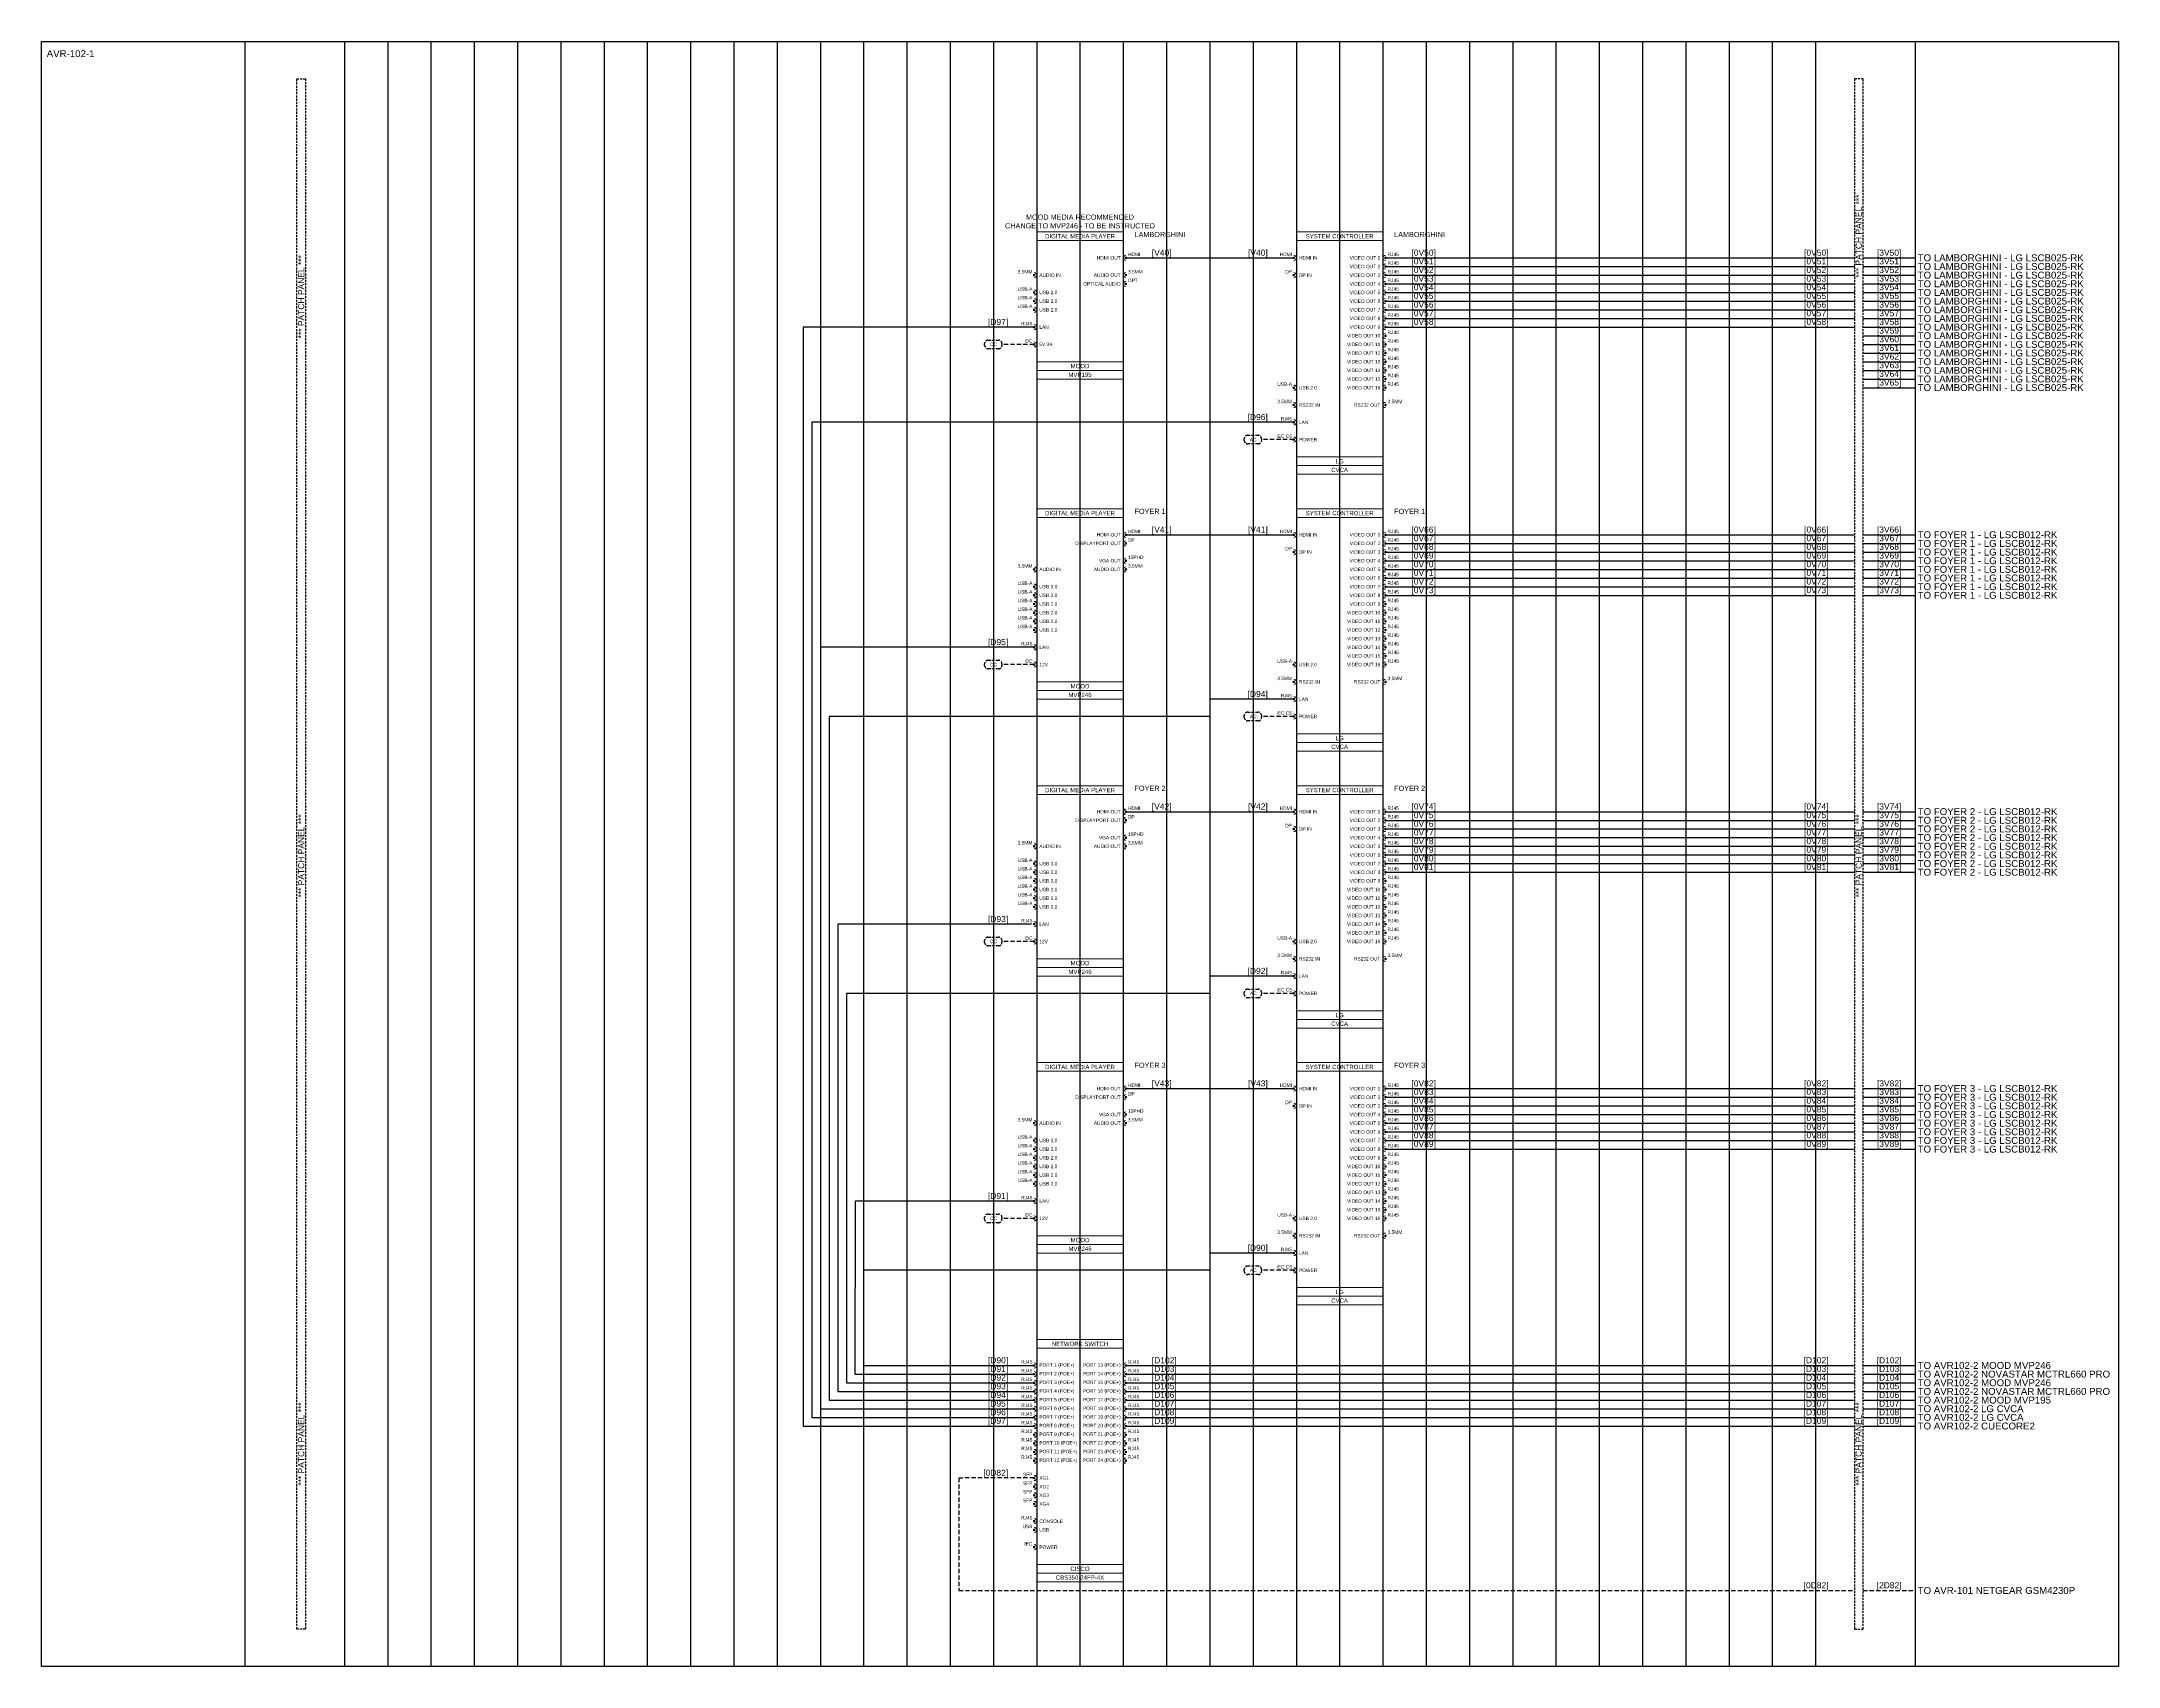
# Model space of a CAD drawing. Header units: millimetres. Extents: x -71336 to -33468, y -26189 to 22712.
# Drawn here: x -43854 to -42654, y -13124 to -12185 of the extents above; entities that cross this region are included whole.
import ezdxf
from ezdxf.enums import TextEntityAlignment as Align
from ezdxf.lldxf.tags import DXFTag

# ---------------------------------------------------------------- set-up
doc = ezdxf.new("R2010")
doc.units = ezdxf.units.MM
doc.linetypes.add('DASHED', pattern=[0.75, 0.5, -0.25])
doc.linetypes.add('DASHED2', pattern=[0.375, 0.25, -0.125])
for name, color, linetype in [('SC - 3 Core Flex', 7, 'DASHED'), ('SC - Cat - Green - Data', 84, 'Continuous'), ('SC - Cat - Green - Data - DS', 84, 'DS'), ('SC - Cat - Red - AV', 1, 'Continuous'), ('SC - Fibre', 170, 'DASHED'), ('SC - HDMI', 192, 'Continuous'), ('SC - Text', 7, 'Continuous'), ('Text', 7, 'Continuous')]:
    doc.layers.add(name, color=color, linetype=linetype)
doc.layers.add('SC - Equipment', color=7, linetype='Continuous', lineweight=13)
doc.layers.add('SC - Xlines', color=252, linetype='Continuous', plot=False)
doc.styles.add('ARIAL', font='arial.ttf')
doc.styles.get("Standard").update_dxf_attribs({"font": 'arial.ttf', "height": 35})
tags = doc.linetypes.add('DS', pattern='A,1.939444,-0.075392,["DS",ARIAL,S=0.5,R=0,X=0,Y=-0.25],-1.06308,1.922084', length=5).pattern_tags.tags
tags[6] = DXFTag(74, 10)

# ---------------------------------------------------------------- blocks, each defined once
blk = doc.blocks.new('LG CVCA - SCHEMATIC')
at = {"layer": 'SC - Equipment'}
for p, q in [((-25, 0), (25, 0)), ((-25, -140), (-25, 0)), ((25, 0), (25, -140)), ((25, -5), (-25, -5)), ((25, -130), (-25, -130)), ((25, -130), (-25, -130)), ((25, -135), (-25, -135)), ((25, -135), (-25, -135)), ((25, -135), (-25, -135)), ((25, -140), (-25, -140))]:
    blk.add_line(p, q, dxfattribs=at)
at = {"layer": 'SC - Equipment', "const_width": 0.7}
for points in [[(-26.1, -15, 1), (-26.9, -15, 1)], [(26.1, -15, -1), (26.9, -15, -1)], [(26.1, -20, -1), (26.9, -20, -1)], [(-26.1, -25, 1), (-26.9, -25, 1)], [(26.1, -25, -1), (26.9, -25, -1)], [(26.1, -30, -1), (26.9, -30, -1)], [(26.1, -35, -1), (26.9, -35, -1)], [(26.1, -40, -1), (26.9, -40, -1)], [(26.1, -45, -1), (26.9, -45, -1)], [(26.1, -50, -1), (26.9, -50, -1)], [(26.1, -55, -1), (26.9, -55, -1)], [(26.1, -60, -1), (26.9, -60, -1)], [(26.1, -65, -1), (26.9, -65, -1)], [(26.1, -70, -1), (26.9, -70, -1)], [(26.1, -75, -1), (26.9, -75, -1)], [(26.1, -80, -1), (26.9, -80, -1)], [(-26.1, -90, 1), (-26.9, -90, 1)], [(26.1, -85, -1), (26.9, -85, -1)], [(26.1, -90, -1), (26.9, -90, -1)], [(-26.1, -100, 1), (-26.9, -100, 1)], [(26.1, -100, -1), (26.9, -100, -1)], [(-26.1, -110, 1), (-26.9, -110, 1)], [(-26.1, -120, 1), (-26.9, -120, 1)]]:
    blk.add_lwpolyline(points, format="xyb", close=True, dxfattribs=at)
at = {"layer": 'SC - Equipment'}
for centre, start, end in [((-26.5, -15), 270, 90), ((-26.5, -25), 270, 90), ((26.5, -15), 90, 270), ((26.5, -20), 90, 270), ((26.5, -25), 90, 270), ((26.5, -30), 90, 270), ((26.5, -35), 90, 270), ((26.5, -40), 90, 270), ((26.5, -45), 90, 270), ((26.5, -50), 90, 270), ((26.5, -55), 90, 270), ((26.5, -60), 90, 270), ((26.5, -65), 90, 270), ((26.5, -70), 90, 270), ((26.5, -75), 90, 270), ((26.5, -80), 90, 270), ((26.5, -85), 90, 270), ((-26.5, -90), 270, 90), ((26.5, -90), 90, 270), ((-26.5, -100), 270, 90), ((26.5, -100), 90, 270), ((-26.5, -110), 270, 90), ((-26.5, -120), 270, 90)]:
    blk.add_arc(centre, 1.5, start, end, dxfattribs=at)
at = {"ltscale": 5}
for tag, p in [('DESCRIPTION', (0, -2.5)), ('MAKE', (0, -132.5)), ('MODEL', (0, -137.5))]:
    blk.add_attdef(tag, text='', height=2.5, dxfattribs=at).set_placement(p, align=Align.MIDDLE_CENTER)
at = {"ltscale": 5, "flags": 1}
for tag, p in [('ROOM_TYPE', (45, -5)), ('LOCATION', (45, -10)), ('RACK_EQUIPMENT_(Y/N)', (45, -15)), ('IP_(Y/N)', (45, -30)), ('POE(WATT)', (45, -35)), ('AMP(@240V)', (45, -40)), ('WATT', (45, -45)), ('BTU/H', (45, -50)), ('WEIGHT(KG)', (45, -55)), ('TRANSFORMER_TAPS', (45, -60))]:
    blk.add_attdef(tag, p, '', height=2.5, dxfattribs=at)
blk.add_attdef('BRACKET', text='', height=2.5, dxfattribs=at).set_placement((0, -127.5), align=Align.MIDDLE_CENTER)
at = {"layer": 'SC - Equipment', "ltscale": 5, "char_height": 2}
for s, insert, width, attachment_point in [('HDMI', (-27.5, -13), 5.774, 6), ('RJ45', (27.7, -13), 3.746, 4), ('DP', (-27.5, -23), 5.774, 6), ('HDMI IN', (-23.5, -15), 23.5, 4), ('DP IN', (-23.5, -25), 23.5, 4), ('VIDEO OUT 1', (23.5, -15), 23.5, 6), ('VIDEO OUT 2', (23.5, -20), 23.5, 6), ('VIDEO OUT 3', (23.5, -25), 23.5, 6), ('RJ45', (27.7, -18), 3.746, 4), ('RJ45', (27.7, -23), 3.746, 4), ('VIDEO OUT 4', (23.5, -30), 23.5, 6), ('VIDEO OUT 5', (23.5, -35), 23.5, 6), ('RJ45', (27.7, -28), 3.746, 4), ('RJ45', (27.7, -33), 3.746, 4), ('VIDEO OUT 6', (23.5, -40), 23.5, 6), ('VIDEO OUT 7', (23.5, -45), 23.5, 6), ('RJ45', (27.7, -38), 3.746, 4), ('RJ45', (27.7, -43), 3.746, 4), ('RJ45', (27.7, -48), 3.746, 4), ('VIDEO OUT 10', (23.5, -60), 23.5, 6), ('VIDEO OUT 8', (23.5, -50), 23.5, 6), ('VIDEO OUT 9', (23.5, -55), 23.5, 6), ('RJ45', (27.7, -53), 3.746, 4), ('RJ45', (27.7, -58), 3.746, 4), ('VIDEO OUT 11', (23.5, -65), 23.5, 6), ('VIDEO OUT 12', (23.5, -70), 23.5, 6), ('RJ45', (27.7, -63), 3.746, 4), ('RJ45', (27.7, -68), 3.746, 4), ('RJ45', (27.7, -73), 3.746, 4), ('VIDEO OUT 13', (23.5, -75), 23.5, 6), ('VIDEO OUT 14', (23.5, -80), 23.5, 6), ('VIDEO OUT 15', (23.5, -85), 23.5, 6), ('RJ45', (27.7, -78), 3.746, 4), ('RJ45', (27.7, -83), 3.746, 4), ('USB 2.0', (-23.5, -90), 23.5, 4), ('VIDEO OUT 16', (23.5, -90), 23.5, 6), ('RJ45', (27.7, -88), 3.746, 4), ('RS232 IN', (-23.5, -100), 23.5, 4), ('RS232 OUT', (23.5, -100), 23.5, 6), ('3.5MM', (27.7, -98), 3.746, 4), ('LAN', (-23.5, -110), 23.5, 4), ('POWER', (-23.5, -120), 23.5, 4)]:
    blk.add_mtext(s, dxfattribs=dict(at, insert=insert, width=width, attachment_point=attachment_point))
at = {"layer": 'SC - Equipment', "ltscale": 5, "char_height": 2, "attachment_point": 6}
for s, insert in [('USB-A', (-27.5, -88)), ('3.5MM', (-27.5, -98)), ('RJ45', (-27.5, -108)), ('IEC C6', (-27.5, -118))]:
    blk.add_mtext(s, dxfattribs=dict(at, insert=insert))
blk = doc.blocks.new('Cisco CBS350-24FP-4X - SCHEMATIC')
at = {"layer": 'SC - Equipment'}
for p, q in [((-25, 0), (25, 0)), ((-25, -140), (-25, 0)), ((25, 0), (25, -140)), ((25, -5), (-25, -5)), ((25, -130), (-25, -130)), ((25, -130), (-25, -130)), ((25, -135), (-25, -135)), ((25, -135), (-25, -135)), ((25, -135), (-25, -135)), ((25, -140), (-25, -140))]:
    blk.add_line(p, q, dxfattribs=at)
at = {"layer": 'SC - Equipment', "const_width": 0.7}
for points in [[(-26.1, -15, 1), (-26.9, -15, 1)], [(-26.1, -20, 1), (-26.9, -20, 1)], [(26.1, -15, -1), (26.9, -15, -1)], [(26.1, -20, -1), (26.9, -20, -1)], [(-26.1, -25, 1), (-26.9, -25, 1)], [(-26.1, -30, 1), (-26.9, -30, 1)], [(-26.1, -35, 1), (-26.9, -35, 1)], [(26.1, -25, -1), (26.9, -25, -1)], [(26.1, -30, -1), (26.9, -30, -1)], [(26.1, -35, -1), (26.9, -35, -1)], [(-26.1, -40, 1), (-26.9, -40, 1)], [(-26.1, -45, 1), (-26.9, -45, 1)], [(26.1, -40, -1), (26.9, -40, -1)], [(26.1, -45, -1), (26.9, -45, -1)], [(-26.1, -50, 1), (-26.9, -50, 1)], [(-26.1, -55, 1), (-26.9, -55, 1)], [(-26.1, -60, 1), (-26.9, -60, 1)], [(26.1, -50, -1), (26.9, -50, -1)], [(26.1, -55, -1), (26.9, -55, -1)], [(26.1, -60, -1), (26.9, -60, -1)], [(-26.1, -65, 1), (-26.9, -65, 1)], [(-26.1, -70, 1), (-26.9, -70, 1)], [(26.1, -65, -1), (26.9, -65, -1)], [(26.1, -70, -1), (26.9, -70, -1)], [(-26.1, -80, 1), (-26.9, -80, 1)], [(-26.1, -85, 1), (-26.9, -85, 1)], [(-26.1, -90, 1), (-26.9, -90, 1)], [(-26.1, -95, 1), (-26.9, -95, 1)], [(-26.1, -105, 1), (-26.9, -105, 1)], [(-26.1, -110, 1), (-26.9, -110, 1)], [(-26.1, -120, 1), (-26.9, -120, 1)]]:
    blk.add_lwpolyline(points, format="xyb", close=True, dxfattribs=at)
at = {"layer": 'SC - Equipment'}
for centre, start, end in [((-26.5, -15), 270, 90), ((-26.5, -20), 270, 90), ((-26.5, -25), 270, 90), ((26.5, -15), 90, 270), ((26.5, -20), 90, 270), ((26.5, -25), 90, 270), ((-26.5, -30), 270, 90), ((-26.5, -35), 270, 90), ((26.5, -30), 90, 270), ((26.5, -35), 90, 270), ((-26.5, -40), 270, 90), ((-26.5, -45), 270, 90), ((26.5, -40), 90, 270), ((26.5, -45), 90, 270), ((-26.5, -50), 270, 90), ((-26.5, -55), 270, 90), ((-26.5, -60), 270, 90), ((26.5, -50), 90, 270), ((26.5, -55), 90, 270), ((26.5, -60), 90, 270), ((-26.5, -65), 270, 90), ((-26.5, -70), 270, 90), ((26.5, -65), 90, 270), ((26.5, -70), 90, 270), ((-26.5, -80), 270, 90), ((-26.5, -85), 270, 90), ((-26.5, -90), 270, 90), ((-26.5, -95), 270, 90), ((-26.5, -105), 270, 90), ((-26.5, -110), 270, 90), ((-26.5, -120), 270, 90)]:
    blk.add_arc(centre, 1.5, start, end, dxfattribs=at)
at = {"ltscale": 5}
for tag, p in [('DESCRIPTION', (0, -2.5)), ('MAKE', (0, -132.5)), ('MODEL', (0, -137.5))]:
    blk.add_attdef(tag, text='', height=2.5, dxfattribs=at).set_placement(p, align=Align.MIDDLE_CENTER)
at = {"ltscale": 5, "flags": 1}
for tag, p in [('ROOM_TYPE', (45, -5)), ('LOCATION', (45, -10)), ('RACK_EQUIPMENT_(Y/N)', (45, -15)), ('IP_(Y/N)', (45, -30)), ('POE(WATT)', (45, -35)), ('AMP(@240V)', (45, -40)), ('WATT', (45, -45)), ('BTU/H', (45, -50)), ('WEIGHT(KG)', (45, -55)), ('TRANSFORMER_TAPS', (45, -60))]:
    blk.add_attdef(tag, p, '', height=2.5, dxfattribs=at)
blk.add_attdef('BRACKET', text='', height=2.5, dxfattribs=at).set_placement((0, -127.5), align=Align.MIDDLE_CENTER)
at = {"layer": 'SC - Equipment', "ltscale": 5, "char_height": 2}
for s, insert, width, attachment_point in [('RJ45', (-27.5, -13), 5.774, 6), ('RJ45', (27.7, -13), 7.175, 4), ('RJ45', (-27.5, -18), 5.774, 6), ('RJ45', (-27.5, -23), 5.774, 6), ('PORT 1 (POE+)', (-23.5, -15), 23.5, 4), ('PORT 2 (POE+)', (-23.5, -20), 23.5, 4), ('PORT 3 (POE+)', (-23.5, -25), 23.5, 4), ('PORT 13 (POE+)', (23.5, -15), 23.5, 6), ('PORT 14 (POE+)', (23.5, -20), 23.5, 6), ('PORT 15 (POE+)', (23.5, -25), 23.5, 6), ('RJ45', (27.7, -18), 7.175, 4), ('RJ45', (27.7, -23), 7.175, 4), ('RJ45', (-27.5, -28), 5.774, 6), ('RJ45', (-27.5, -33), 5.774, 6), ('PORT 4 (POE+)', (-23.5, -30), 23.5, 4), ('PORT 5 (POE+)', (-23.5, -35), 23.5, 4), ('PORT 16 (POE+)', (23.5, -30), 23.5, 6), ('PORT 17 (POE+)', (23.5, -35), 23.5, 6), ('RJ45', (27.7, -28), 7.175, 4), ('RJ45', (27.7, -33), 7.175, 4), ('RJ45', (-27.5, -38), 5.774, 6), ('RJ45', (-27.5, -43), 5.774, 6), ('RJ45', (-27.5, -48), 5.774, 6), ('PORT 6 (POE+)', (-23.5, -40), 23.5, 4), ('PORT 7 (POE+)', (-23.5, -45), 23.5, 4), ('PORT 18 (POE+)', (23.5, -40), 23.5, 6), ('\\pxt10;PORT 19 (POE+)', (23.5, -45), 23.5, 6), ('RJ45', (27.7, -38), 7.175, 4), ('RJ45', (27.7, -43), 7.175, 4), ('RJ45', (27.7, -48), 7.175, 4), ('RJ45', (-27.5, -53), 5.774, 6), ('RJ45', (-27.5, -58), 5.774, 6), ('PORT 8 (POE+)', (-23.5, -50), 23.5, 4), ('PORT 9 (POE+)', (-23.5, -55), 23.5, 4), ('PORT 10 (POE+)', (-23.5, -60), 23.5, 4), ('PORT 20 (POE+)', (23.5, -50), 23.5, 6), ('PORT 21 (POE+)', (23.5, -55), 23.5, 6), ('PORT 22 (POE+)', (23.5, -60), 23.5, 6), ('RJ45', (27.7, -53), 7.175, 4), ('RJ45', (27.7, -58), 7.175, 4), ('RJ45', (-27.5, -63), 5.774, 6), ('RJ45', (-27.5, -68), 5.774, 6), ('PORT 11 (POE+)', (-23.5, -65), 23.5, 4), ('PORT 12 (POE+)', (-23.5, -70), 23.5, 4), ('PORT 23 (POE+)', (23.5, -65), 23.5, 6), ('PORT 24 (POE+)', (23.5, -70), 23.5, 6), ('RJ45', (27.7, -63), 7.175, 4), ('RJ45', (27.7, -68), 7.175, 4), ('SFP', (-27.5, -78), 5.774, 6), ('SFP', (-27.5, -83), 5.774, 6), ('XG1', (-23.5, -80), 23.5, 4), ('XG2', (-23.5, -85), 23.5, 4), ('SFP', (-27.5, -88), 5.774, 6), ('SFP', (-27.5, -93), 5.774, 6), ('XG3', (-23.5, -90), 23.5, 4), ('XG4', (-23.5, -95), 23.5, 4), ('RJ45', (-27.5, -103), 5.774, 6), ('USB', (-27.5, -108), 5.774, 6), ('CONSOLE', (-23.5, -105), 23.5, 4), ('IEC', (-27.5, -118), 5.774, 6), ('USB', (-23.5, -110), 23.5, 4), ('POWER', (-23.5, -120), 23.5, 4)]:
    blk.add_mtext(s, dxfattribs=dict(at, insert=insert, width=width, attachment_point=attachment_point))
blk = doc.blocks.new('MOOD MVP246 - SCHEMATIC')
at = {"layer": 'SC - Equipment'}
for p, q in [((-25, 0), (25, 0)), ((-25, -110), (-25, 0)), ((25, 0), (25, -110)), ((25, -5), (-25, -5)), ((25, -100), (-25, -100)), ((25, -100), (-25, -100)), ((25, -105), (-25, -105)), ((25, -105), (-25, -105)), ((25, -105), (-25, -105)), ((25, -110), (-25, -110))]:
    blk.add_line(p, q, dxfattribs=at)
at = {"layer": 'SC - Equipment', "const_width": 0.7}
for points in [[(26.1, -15, -1), (26.9, -15, -1)], [(26.1, -20, -1), (26.9, -20, -1)], [(-26.1, -35, 1), (-26.9, -35, 1)], [(26.1, -30, -1), (26.9, -30, -1)], [(26.1, -35, -1), (26.9, -35, -1)], [(-26.1, -45, 1), (-26.9, -45, 1)], [(-26.1, -50, 1), (-26.9, -50, 1)], [(-26.1, -55, 1), (-26.9, -55, 1)], [(-26.1, -60, 1), (-26.9, -60, 1)], [(-26.1, -65, 1), (-26.9, -65, 1)], [(-26.1, -70, 1), (-26.9, -70, 1)], [(-26.1, -80, 1), (-26.9, -80, 1)], [(-26.1, -90, 1), (-26.9, -90, 1)]]:
    blk.add_lwpolyline(points, format="xyb", close=True, dxfattribs=at)
at = {"layer": 'SC - Equipment'}
for centre, start, end in [((26.5, -15), 90, 270), ((26.5, -20), 90, 270), ((-26.5, -35), 270, 90), ((26.5, -30), 90, 270), ((26.5, -35), 90, 270), ((-26.5, -45), 270, 90), ((-26.5, -50), 270, 90), ((-26.5, -55), 270, 90), ((-26.5, -60), 270, 90), ((-26.5, -65), 270, 90), ((-26.5, -70), 270, 90), ((-26.5, -80), 270, 90), ((-26.5, -90), 270, 90)]:
    blk.add_arc(centre, 1.5, start, end, dxfattribs=at)
at = {"ltscale": 5}
for tag, p in [('DESCRIPTION', (0, -2.5)), ('MODEL', (0, -107.5)), ('MAKE', (0, -102.5))]:
    blk.add_attdef(tag, text='', height=2.5, dxfattribs=at).set_placement(p, align=Align.MIDDLE_CENTER)
at = {"ltscale": 5, "flags": 1}
for tag, p in [('ROOM_TYPE', (45, -5)), ('LOCATION', (45, -10)), ('RACK_EQUIPMENT_(Y/N)', (45, -15)), ('IP_(Y/N)', (45, -30)), ('POE(WATT)', (45, -35)), ('AMP(@240V)', (45, -40)), ('WATT', (45, -45)), ('BTU/H', (45, -50)), ('WEIGHT(KG)', (45, -55)), ('TRANSFORMER_TAPS', (45, -60))]:
    blk.add_attdef(tag, p, '', height=2.5, dxfattribs=at)
blk.add_attdef('BRACKET', text='', height=2.5, dxfattribs=at).set_placement((0, -97.5), align=Align.MIDDLE_CENTER)
at = {"layer": 'SC - Equipment', "ltscale": 5, "char_height": 2}
for s, insert, width, attachment_point in [('HDMI', (27.7, -13), 7.175, 4), ('DISPLAYPORT OUT', (23.5, -20), 34.497, 6), ('HDMI OUT', (23.5, -15), 23.5, 6), ('DP', (27.7, -18), 7.175, 4), ('3.5MM', (-27.5, -33), 5.774, 6), ('AUDIO IN', (-23.5, -35), 23.5, 4), ('AUDIO OUT', (23.5, -35), 23.5, 6), ('VGA OUT', (23.5, -30), 23.5, 6), ('3.5MM', (27.7, -33), 7.175, 4), ('15PHD', (27.7, -28), 7.175, 4), ('USB-A', (-27.5, -43), 5.774, 6), ('USB-A', (-27.5, -48), 5.774, 6), ('USB 3.0', (-23.5, -45), 23.5, 4), ('USB-A', (-27.5, -53), 5.774, 6), ('USB-A', (-27.5, -58), 5.774, 6), ('USB 3.0', (-23.5, -50), 23.5, 4), ('USB 2.0', (-23.5, -55), 23.5, 4), ('USB 2.0', (-23.5, -60), 23.5, 4), ('USB-A', (-27.5, -63), 5.774, 6), ('USB-A', (-27.5, -68), 5.774, 6), ('USB 2.0', (-23.5, -65), 23.5, 4), ('USB 2.0', (-23.5, -70), 23.5, 4), ('RJ45', (-27.5, -78), 5.774, 6), ('LAN', (-23.5, -80), 23.5, 4), ('DC', (-27.5, -88), 5.774, 6), ('12V', (-23.5, -90), 23.5, 4)]:
    blk.add_mtext(s, dxfattribs=dict(at, insert=insert, width=width, attachment_point=attachment_point))
blk = doc.blocks.new('MOOD MVP195 - SCHEMATIC')
at = {"layer": 'SC - Equipment'}
for p, q in [((-25, 0), (25, 0)), ((-25, -85), (-25, 0)), ((25, 0), (25, -85)), ((25, -5), (-25, -5)), ((25, -75), (-25, -75)), ((25, -75), (-25, -75)), ((25, -80), (-25, -80)), ((25, -80), (-25, -80)), ((25, -80), (-25, -80)), ((25, -85), (-25, -85))]:
    blk.add_line(p, q, dxfattribs=at)
at = {"layer": 'SC - Equipment', "const_width": 0.7}
for points in [[(26.1, -15, -1), (26.9, -15, -1)], [(-26.1, -25, 1), (-26.9, -25, 1)], [(-26.1, -35, 1), (-26.9, -35, 1)], [(26.1, -25, -1), (26.9, -25, -1)], [(26.1, -30, -1), (26.9, -30, -1)], [(-26.1, -40, 1), (-26.9, -40, 1)], [(-26.1, -45, 1), (-26.9, -45, 1)], [(-26.1, -55, 1), (-26.9, -55, 1)], [(-26.1, -65, 1), (-26.9, -65, 1)]]:
    blk.add_lwpolyline(points, format="xyb", close=True, dxfattribs=at)
at = {"layer": 'SC - Equipment'}
for centre, start, end in [((-26.5, -25), 270, 90), ((26.5, -15), 90, 270), ((26.5, -25), 90, 270), ((-26.5, -35), 270, 90), ((26.5, -30), 90, 270), ((-26.5, -40), 270, 90), ((-26.5, -45), 270, 90), ((-26.5, -55), 270, 90), ((-26.5, -65), 270, 90)]:
    blk.add_arc(centre, 1.5, start, end, dxfattribs=at)
at = {"ltscale": 5}
for tag, p in [('DESCRIPTION', (0, -2.5)), ('MODEL', (0, -82.5)), ('MAKE', (0, -77.5))]:
    blk.add_attdef(tag, text='', height=2.5, dxfattribs=at).set_placement(p, align=Align.MIDDLE_CENTER)
at = {"ltscale": 5, "flags": 1}
for tag, p in [('ROOM_TYPE', (45, -5)), ('LOCATION', (45, -10)), ('RACK_EQUIPMENT_(Y/N)', (45, -15)), ('IP_(Y/N)', (45, -30)), ('POE(WATT)', (45, -35)), ('AMP(@240V)', (45, -40)), ('WATT', (45, -45)), ('BTU/H', (45, -50)), ('WEIGHT(KG)', (45, -55)), ('TRANSFORMER_TAPS', (45, -60))]:
    blk.add_attdef(tag, p, '', height=2.5, dxfattribs=at)
blk.add_attdef('BRACKET', text='', height=2.5, dxfattribs=at).set_placement((0, -72.5), align=Align.MIDDLE_CENTER)
at = {"layer": 'SC - Equipment', "ltscale": 5, "char_height": 2}
for s, insert, width, attachment_point in [('HDMI', (27.7, -13), 7.175, 4), ('3.5MM', (-27.5, -23), 5.774, 6), ('AUDIO IN', (-23.5, -25), 23.5, 4), ('AUDIO OUT', (23.5, -25), 23.5, 6), ('HDMI OUT', (23.5, -15), 23.5, 6), ('3.5MM', (27.7, -23), 7.175, 4), ('USB-A', (-27.5, -33), 5.774, 6), ('USB 2.0', (-23.5, -35), 23.5, 4), ('OPTICAL AUDIO ', (23.5, -30), 23.5, 6), ('OPT', (27.7, -28), 7.175, 4), ('USB-A', (-27.5, -38), 5.774, 6), ('USB-A', (-27.5, -43), 5.774, 6), ('USB 2.0', (-23.5, -40), 23.5, 4), ('USB 2.0', (-23.5, -45), 23.5, 4), ('RJ45', (-27.5, -53), 5.774, 6), ('LAN', (-23.5, -55), 23.5, 4), ('DC', (-27.5, -63), 5.774, 6), ('5V 3A', (-23.5, -65), 23.5, 4)]:
    blk.add_mtext(s, dxfattribs=dict(at, insert=insert, width=width, attachment_point=attachment_point))

msp = doc.modelspace()

# ---------------------------------------------------------------- linework, layer by layer
at = {"linetype": 'DASHED2', "ltscale": 5}
for points in [[(-43706.189, -13102.434), (-43706.189, -12206.536), (-43701.189, -12206.536), (-43701.189, -13102.434)], [(-42801.189, -13102.434), (-42801.189, -12206.536), (-42806.189, -12206.536), (-42806.189, -13102.434)]]:
    msp.add_lwpolyline(points, close=True, dxfattribs=at)
at = {"layer": 'SC - 3 Core Flex', "ltscale": 3}
for points in [[(-43306.786, -12357.564), (-43300.786, -12357.564, -0.41421356), (-43298.786, -12359.564), (-43298.786, -12360.564, -0.41421356), (-43300.786, -12362.564), (-43306.786, -12362.564, -0.41421356), (-43308.786, -12360.564), (-43308.786, -12359.564, -0.41421356)], [(-43156.786, -12412.563), (-43150.786, -12412.563, -0.41421356), (-43148.786, -12414.563), (-43148.786, -12415.563, -0.41421356), (-43150.786, -12417.563), (-43156.786, -12417.563, -0.41421356), (-43158.786, -12415.563), (-43158.786, -12414.563, -0.41421356)], [(-43306.786, -12542.564), (-43300.786, -12542.564, -0.41421356), (-43298.786, -12544.564), (-43298.786, -12545.564, -0.41421356), (-43300.786, -12547.564), (-43306.786, -12547.564, -0.41421356), (-43308.786, -12545.564), (-43308.786, -12544.564, -0.41421356)], [(-43156.786, -12572.563), (-43150.786, -12572.563, -0.41421356), (-43148.786, -12574.563), (-43148.786, -12575.563, -0.41421356), (-43150.786, -12577.563), (-43156.786, -12577.563, -0.41421356), (-43158.786, -12575.563), (-43158.786, -12574.563, -0.41421356)], [(-43306.786, -12702.563), (-43300.786, -12702.563, -0.41421356), (-43298.786, -12704.563), (-43298.786, -12705.563, -0.41421356), (-43300.786, -12707.563), (-43306.786, -12707.563, -0.41421356), (-43308.786, -12705.563), (-43308.786, -12704.563, -0.41421356)], [(-43156.786, -12732.563), (-43150.786, -12732.563, -0.41421356), (-43148.786, -12734.563), (-43148.786, -12735.563, -0.41421356), (-43150.786, -12737.563), (-43156.786, -12737.563, -0.41421356), (-43158.786, -12735.563), (-43158.786, -12734.563, -0.41421356)], [(-43306.786, -12862.563), (-43300.786, -12862.563, -0.41421356), (-43298.786, -12864.563), (-43298.786, -12865.563, -0.41421356), (-43300.786, -12867.563), (-43306.786, -12867.563, -0.41421356), (-43308.786, -12865.563), (-43308.786, -12864.563, -0.41421356)], [(-43156.786, -12892.563), (-43150.786, -12892.563, -0.41421356), (-43148.786, -12894.563), (-43148.786, -12895.563, -0.41421356), (-43150.786, -12897.563), (-43156.786, -12897.563, -0.41421356), (-43158.786, -12895.563), (-43158.786, -12894.563, -0.41421356)]]:
    msp.add_lwpolyline(points, format="xyb", close=True, dxfattribs=at)
at = {"layer": 'SC - 3 Core Flex', "ltscale": 5}
for points in [[(-43280.189, -12360.064), (-43298.786, -12360.064)], [(-43130.189, -12415.063), (-43148.786, -12415.063)], [(-43280.189, -12545.064), (-43298.786, -12545.064)], [(-43130.189, -12575.063), (-43148.786, -12575.063)], [(-43280.188, -12705.063), (-43298.786, -12705.063)], [(-43130.189, -12735.063), (-43148.786, -12735.063)], [(-43280.188, -12865.063), (-43298.786, -12865.063)], [(-43130.189, -12895.063), (-43148.786, -12895.063)]]:
    msp.add_lwpolyline(points, dxfattribs=at)
at = {"layer": 'SC - Cat - Green - Data', "ltscale": 5}
for points in [[(-42801.189, -12310.061), (-42771.189, -12310.061)], [(-42801.189, -12315.061), (-42771.189, -12315.061)], [(-42801.189, -12320.061), (-42771.189, -12320.061)], [(-42801.189, -12325.061), (-42771.189, -12325.061)], [(-42801.189, -12330.061), (-42771.189, -12330.061)], [(-42801.189, -12335.061), (-42771.189, -12335.061)], [(-42801.189, -12340.061), (-42771.189, -12340.061)], [(-42801.189, -12345.061), (-42771.189, -12345.061)], [(-42801.189, -12350.061), (-42771.189, -12350.061)], [(-42801.189, -12355.061), (-42771.189, -12355.061)], [(-42801.189, -12360.061), (-42771.189, -12360.061)], [(-42801.189, -12365.061), (-42771.189, -12365.061)], [(-42801.189, -12370.061), (-42771.189, -12370.061)], [(-42801.189, -12375.061), (-42771.189, -12375.061)], [(-42801.189, -12380.061), (-42771.189, -12380.061)], [(-42801.189, -12385.061), (-42771.189, -12385.061)], [(-43130.189, -12405.063), (-43408.689, -12405.063), (-43408.689, -12980.061), (-43280.189, -12980.063)], [(-42801.189, -12470.063), (-42771.189, -12470.063)], [(-42801.189, -12475.063), (-42771.189, -12475.063)], [(-42801.189, -12480.063), (-42771.189, -12480.063)], [(-42801.189, -12485.063), (-42771.189, -12485.063)], [(-42801.189, -12490.063), (-42771.189, -12490.063)], [(-42801.189, -12495.063), (-42771.189, -12495.063)], [(-42801.189, -12500.063), (-42771.189, -12500.063)], [(-42801.189, -12505.063), (-42771.189, -12505.063)], [(-43130.188, -12565.063), (-43178.689, -12565.063), (-43178.689, -12575.07), (-43398.688, -12575.07), (-43398.689, -12970.061), (-43280.189, -12970.063)], [(-42801.189, -12630.063), (-42771.189, -12630.063)], [(-42801.189, -12635.063), (-42771.189, -12635.063)], [(-42801.189, -12640.063), (-42771.189, -12640.063)], [(-42801.189, -12645.063), (-42771.189, -12645.063)], [(-42801.189, -12650.063), (-42771.189, -12650.063)], [(-42801.189, -12655.063), (-42771.189, -12655.063)], [(-42801.189, -12660.063), (-42771.189, -12660.063)], [(-42801.189, -12665.063), (-42771.189, -12665.063)], [(-43130.188, -12725.063), (-43178.689, -12725.063), (-43178.689, -12735.07), (-43388.687, -12735.056), (-43388.687, -12960.058), (-43280.189, -12960.063)], [(-42801.189, -12790.063), (-42771.189, -12790.063)], [(-42801.189, -12795.063), (-42771.189, -12795.063)], [(-42801.189, -12800.063), (-42771.189, -12800.063)], [(-42801.189, -12805.063), (-42771.189, -12805.063)], [(-42801.189, -12810.063), (-42771.189, -12810.063)], [(-42801.189, -12815.063), (-42771.189, -12815.063)], [(-42801.189, -12820.063), (-42771.189, -12820.063)], [(-42801.189, -12825.063), (-42771.189, -12825.063)], [(-43130.189, -12885.063), (-43178.689, -12885.063), (-43178.689, -12895.07), (-43378.688, -12895.056), (-43378.689, -12950.058), (-43280.188, -12950.068)], [(-43227.189, -12955.063), (-42806.189, -12955.063)], [(-42801.189, -12955.063), (-42771.189, -12955.063)], [(-43227.189, -12965.063), (-42806.189, -12965.063)], [(-42801.189, -12965.063), (-42771.189, -12965.063)], [(-43227.189, -12975.063), (-42806.189, -12975.063)], [(-43227.189, -12980.063), (-42806.189, -12980.063)], [(-42801.189, -12975.063), (-42771.189, -12975.063)], [(-42801.189, -12980.063), (-42771.189, -12980.063)]]:
    msp.add_lwpolyline(points, dxfattribs=at)
at = {"layer": 'SC - Cat - Green - Data - DS', "ltscale": 5}
for points in [[(-43280.189, -12350.065), (-43413.689, -12350.063), (-43413.689, -12985.062), (-43280.189, -12985.064)], [(-43280.189, -12535.064), (-43403.688, -12535.064), (-43403.689, -12975.062), (-43280.189, -12975.064)], [(-43281.674, -12695.063), (-43393.687, -12695.063), (-43393.687, -12965.053), (-43280.189, -12965.063)], [(-43280.188, -12855.075), (-43383.688, -12855.051), (-43383.689, -12955.058), (-43280.188, -12955.068)], [(-43227.189, -12950.063), (-42806.189, -12950.063)], [(-42801.189, -12950.063), (-42771.189, -12950.063)], [(-43227.189, -12960.063), (-42806.189, -12960.063)], [(-43227.189, -12970.063), (-42806.189, -12970.063)], [(-42801.189, -12960.063), (-42771.189, -12960.063)], [(-42801.189, -12970.063), (-42771.189, -12970.063)], [(-43227.189, -12985.063), (-42806.189, -12985.063)], [(-42801.189, -12985.063), (-42771.189, -12985.063)]]:
    msp.add_lwpolyline(points, dxfattribs=at)
at = {"layer": 'SC - Cat - Red - AV', "ltscale": 5}
for points in [[(-43077.189, -12310.063), (-42806.189, -12310.061)], [(-43077.189, -12315.063), (-42806.189, -12315.061)], [(-43077.189, -12320.063), (-42806.189, -12320.061)], [(-43077.189, -12325.063), (-42806.189, -12325.061)], [(-43077.189, -12330.063), (-42806.189, -12330.061)], [(-43077.189, -12335.063), (-42806.189, -12335.061)], [(-43077.189, -12340.063), (-42806.189, -12340.061)], [(-43077.189, -12345.063), (-42806.189, -12345.061)], [(-43077.189, -12350.063), (-42806.189, -12350.061)], [(-43077.189, -12470.063), (-42806.189, -12470.063)], [(-43077.189, -12475.063), (-42806.189, -12475.063)], [(-43077.189, -12480.063), (-42806.189, -12480.063)], [(-43077.189, -12485.063), (-42806.189, -12485.063)], [(-43077.189, -12490.063), (-42806.189, -12490.063)], [(-43077.189, -12495.063), (-42806.189, -12495.063)], [(-43077.189, -12500.063), (-42806.189, -12500.063)], [(-43077.189, -12505.063), (-42806.189, -12505.063)], [(-43077.189, -12630.063), (-42806.189, -12630.063)], [(-43077.189, -12635.063), (-42806.189, -12635.063)], [(-43077.189, -12640.063), (-42806.189, -12640.063)], [(-43077.189, -12645.063), (-42806.189, -12645.063)], [(-43077.189, -12650.063), (-42806.189, -12650.063)], [(-43077.189, -12655.063), (-42806.189, -12655.063)], [(-43077.189, -12660.063), (-42806.189, -12660.063)], [(-43077.189, -12665.063), (-42806.189, -12665.063)], [(-43077.189, -12790.063), (-42806.189, -12790.063)], [(-43077.189, -12795.063), (-42806.189, -12795.063)], [(-43077.189, -12800.063), (-42806.189, -12800.063)], [(-43077.189, -12805.063), (-42806.189, -12805.063)], [(-43077.189, -12810.063), (-42806.189, -12810.063)], [(-43077.189, -12815.063), (-42806.189, -12815.063)], [(-43077.189, -12820.063), (-42806.189, -12820.063)], [(-43077.189, -12825.063), (-42806.189, -12825.063)]]:
    msp.add_lwpolyline(points, dxfattribs=at)
at = {"layer": 'SC - Fibre', "ltscale": 5}
for points in [[(-43280.189, -13015.058), (-43323.689, -13015.068), (-43323.689, -13080.064), (-42806.189, -13080.063)], [(-42801.189, -13080.063), (-42771.189, -13080.062)]]:
    msp.add_lwpolyline(points, dxfattribs=at)
at = {"layer": 'SC - HDMI', "ltscale": 5}
for points in [[(-43227.189, -12310.063), (-43130.189, -12310.063)], [(-43227.189, -12310.064), (-43130.189, -12310.064)], [(-43227.189, -12470.064), (-43130.189, -12470.063)], [(-43227.188, -12630.063), (-43130.189, -12630.063)], [(-43227.188, -12790.063), (-43130.189, -12790.063)]]:
    msp.add_lwpolyline(points, dxfattribs=at)
at = {"layer": 'SC - Xlines', "ltscale": 5, "transparency": 33554687}
msp.add_lwpolyline([(-43853.689, -12185.058), (-42653.689, -12185.065), (-42653.689, -13123.965), (-43853.689, -13123.958)], close=True, dxfattribs=at)
at = {"layer": 'SC - Xlines', "ltscale": 5}
for points in [[(-43736.189, -12185.061), (-43736.189, -13123.959)], [(-43653.689, -12185.061), (-43653.689, -13123.959)], [(-43603.689, -12185.061), (-43603.689, -13123.959)], [(-43553.689, -12185.061), (-43553.689, -13123.959)], [(-43503.689, -12185.061), (-43503.689, -13123.959)], [(-43453.689, -12185.061), (-43453.689, -13123.959)], [(-43403.689, -12185.061), (-43403.689, -13123.959)], [(-43353.689, -12185.061), (-43353.689, -13123.959)], [(-43303.689, -12185.061), (-43303.689, -13123.959)], [(-43253.689, -12185.061), (-43253.689, -13123.959)], [(-43203.689, -12185.061), (-43203.689, -13123.959)], [(-43153.689, -12185.061), (-43153.689, -13123.959)], [(-43103.689, -12185.061), (-43103.689, -13123.959)], [(-43053.689, -12185.061), (-43053.689, -13123.959)], [(-43003.689, -12185.061), (-43003.689, -13123.959)], [(-42953.689, -12185.061), (-42953.689, -13123.959)], [(-42903.689, -12185.061), (-42903.689, -13123.959)], [(-42853.689, -12185.061), (-42853.689, -13123.959)], [(-42771.189, -12185.061), (-42771.189, -13123.959)]]:
    msp.add_lwpolyline(points, dxfattribs=at)
at = {"layer": 'SC - Xlines', "color": 250, "ltscale": 5}
for points in [[(-43678.689, -12185.061), (-43678.689, -13123.959)], [(-43628.689, -12185.061), (-43628.689, -13123.959)], [(-43578.689, -12185.061), (-43578.689, -13123.959)], [(-43528.689, -12185.061), (-43528.689, -13123.959)], [(-43478.689, -12185.061), (-43478.689, -13123.959)], [(-43428.689, -12185.061), (-43428.689, -13123.959)], [(-43378.689, -12185.061), (-43378.689, -13123.959)], [(-43328.689, -12185.061), (-43328.689, -13123.959)], [(-43278.689, -12185.061), (-43278.689, -13123.959)], [(-43228.689, -12185.061), (-43228.689, -13123.959)], [(-43178.689, -12185.061), (-43178.689, -13123.959)], [(-43128.689, -12185.061), (-43128.689, -13123.959)], [(-43078.689, -12185.061), (-43078.689, -13123.959)], [(-43028.689, -12185.061), (-43028.689, -13123.959)], [(-42978.689, -12185.061), (-42978.689, -13123.959)], [(-42928.689, -12185.061), (-42928.689, -13123.959)], [(-42878.689, -12185.061), (-42878.689, -13123.959)], [(-42828.689, -12185.061), (-42828.689, -13123.959)]]:
    msp.add_lwpolyline(points, dxfattribs=at)

# ---------------------------------------------------------------- block references
at = {"ltscale": 5}
for name, p, values in [('MOOD MVP195 - SCHEMATIC', (-43253.689, -12295.064), {'DESCRIPTION': 'DIGITAL MEDIA PLAYER', 'MAKE': 'MOOD', 'MODEL': 'MVP195'}), ('LG CVCA - SCHEMATIC', (-43103.689, -12295.063), {'DESCRIPTION': 'SYSTEM CONTROLLER', 'MAKE': 'LG', 'MODEL': 'CVCA'}), ('MOOD MVP246 - SCHEMATIC', (-43253.689, -12455.064), {'DESCRIPTION': 'DIGITAL MEDIA PLAYER', 'MAKE': 'MOOD', 'MODEL': 'MVP246'}), ('LG CVCA - SCHEMATIC', (-43103.689, -12455.063), {'DESCRIPTION': 'SYSTEM CONTROLLER', 'MAKE': 'LG', 'MODEL': 'CVCA'}), ('MOOD MVP246 - SCHEMATIC', (-43253.688, -12615.063), {'DESCRIPTION': 'DIGITAL MEDIA PLAYER', 'MAKE': 'MOOD', 'MODEL': 'MVP246'}), ('LG CVCA - SCHEMATIC', (-43103.689, -12615.063), {'DESCRIPTION': 'SYSTEM CONTROLLER', 'MAKE': 'LG', 'MODEL': 'CVCA'}), ('MOOD MVP246 - SCHEMATIC', (-43253.688, -12775.063), {'DESCRIPTION': 'DIGITAL MEDIA PLAYER', 'MAKE': 'MOOD', 'MODEL': 'MVP246'}), ('LG CVCA - SCHEMATIC', (-43103.689, -12775.063), {'DESCRIPTION': 'SYSTEM CONTROLLER', 'MAKE': 'LG', 'MODEL': 'CVCA'}), ('Cisco CBS350-24FP-4X - SCHEMATIC', (-43253.689, -12935.063), {'DESCRIPTION': 'NETWORK SWITCH', 'MAKE': 'CISCO', 'MODEL': 'CBS350-24FP-4X'})]:
    msp.add_blockref(name, p, dxfattribs=at).add_auto_attribs(values)

# ---------------------------------------------------------------- texts
at = {"layer": 'SC - Text', "insert": (-43850.7, -12190.058), "char_height": 4, "width": 97.49642, "attachment_point": 1, "style": 'ARIAL'}
msp.add_mtext('AVR-102-1', dxfattribs=at)
at = {"layer": 'SC - Text', "char_height": 3.5, "width": 136.51602, "rotation": 90, "style": 'ARIAL'}
for insert, attachment_point in [((-42801.957, -12321.573), 7), ((-43705.42, -12356.573), 1), ((-43705.42, -12679.679), 1), ((-42801.957, -12679.679), 7), ((-43705.42, -13019.47), 1), ((-42801.957, -13019.47), 7)]:
    msp.add_mtext('*** PATCH PANEL ***', dxfattribs=dict(at, insert=insert, attachment_point=attachment_point))
at = {"layer": 'SC - Text', "color": 6, "insert": (-43253.689, -12293.064), "char_height": 3, "width": 134.02561, "attachment_point": 8}
msp.add_mtext('MOOD MEDIA RECOMMENDED \\PCHANGE TO MVP246 - TO BE INSTRUCTED', dxfattribs=at)
at = {"layer": 'SC - Text'}
for s, insert, char_height, width, attachment_point in [('LAMBORGHINI', (-43222.189, -12295.064), 3, 134.02561, 1), ('LAMBORGHINI', (-43072.189, -12295.063), 3, 134.02561, 1), ('[V40]', (-43212.189, -12309.864), 3.5, 15.57197, 7), ('[V40]', (-43145.189, -12309.864), 3.5, 14.6761, 9), ('[0V50]', (-43062.189, -12309.863), 3.5, 15.57197, 7), ('[0V51]', (-43062.188, -12314.863), 3.5, 15.57197, 7), ('[0V50]', (-42821.189, -12309.863), 3.5, 14.6761, 9), ('[0V51]', (-42821.188, -12314.863), 3.5, 14.6761, 9), ('[3V50]', (-42786.189, -12309.863), 3.5, 15.57197, 8), ('[3V51]', (-42786.188, -12314.863), 3.5, 15.57197, 8), ('TO LAMBORGHINI {\\A1;\\fSansSerif|b0|i0|c2|p2;- LG LSCB025-RK}', (-42769.688, -12310.061), 4, 129.70239, 4), ('[0V52]', (-43062.188, -12319.863), 3.5, 15.57197, 7), ('[0V53]', (-43062.188, -12324.863), 3.5, 15.57197, 7), ('[0V52]', (-42821.188, -12319.863), 3.5, 14.6761, 9), ('[0V53]', (-42821.188, -12324.863), 3.5, 14.6761, 9), ('[3V52]', (-42786.188, -12319.863), 3.5, 15.57197, 8), ('[3V53]', (-42786.188, -12324.863), 3.5, 15.57197, 8), ('TO LAMBORGHINI {\\A1;\\fSansSerif|b0|i0|c2|p2;- LG LSCB025-RK}', (-42769.688, -12315.061), 4, 129.70239, 4), ('TO LAMBORGHINI {\\A1;\\fSansSerif|b0|i0|c2|p2;- LG LSCB025-RK}', (-42769.688, -12320.061), 4, 129.70239, 4), ('TO LAMBORGHINI {\\A1;\\fSansSerif|b0|i0|c2|p2;- LG LSCB025-RK}', (-42769.688, -12325.061), 4, 129.70239, 4), ('[0V54]', (-43062.188, -12329.863), 3.5, 15.57197, 7), ('[0V55]', (-43062.188, -12334.863), 3.5, 15.57197, 7), ('[0V56]', (-43062.188, -12339.863), 3.5, 15.57197, 7), ('[0V54]', (-42821.188, -12329.863), 3.5, 14.6761, 9), ('[0V55]', (-42821.188, -12334.863), 3.5, 14.6761, 9), ('[0V56]', (-42821.188, -12339.863), 3.5, 14.6761, 9), ('[3V54]', (-42786.188, -12329.863), 3.5, 15.57197, 8), ('[3V55]', (-42786.188, -12334.863), 3.5, 15.57197, 8), ('[3V56]', (-42786.188, -12339.863), 3.5, 15.57197, 8), ('TO LAMBORGHINI {\\A1;\\fSansSerif|b0|i0|c2|p2;- LG LSCB025-RK}', (-42769.688, -12330.061), 4, 129.70239, 4), ('TO LAMBORGHINI {\\A1;\\fSansSerif|b0|i0|c2|p2;- LG LSCB025-RK}', (-42769.688, -12335.061), 4, 129.70239, 4), ('[D97]', (-43295.18, -12349.87), 3.5, 14.6761, 9), ('[0V57]', (-43062.188, -12344.863), 3.5, 15.57197, 7), ('[0V58]', (-43062.189, -12349.863), 3.5, 15.57197, 7), ('[0V57]', (-42821.188, -12344.863), 3.5, 14.6761, 9), ('\\pxt3;[0V58]', (-42821.189, -12349.863), 3.5, 14.6761, 9), ('[3V57]', (-42786.188, -12344.863), 3.5, 15.57197, 8), ('[3V58]', (-42786.189, -12349.863), 3.5, 15.57197, 8), ('TO LAMBORGHINI {\\A1;\\fSansSerif|b0|i0|c2|p2;- LG LSCB025-RK}', (-42769.688, -12340.061), 4, 129.70239, 4), ('TO LAMBORGHINI {\\A1;\\fSansSerif|b0|i0|c2|p2;- LG LSCB025-RK}', (-42769.688, -12345.061), 4, 129.70239, 4), ('TO LAMBORGHINI {\\A1;\\fSansSerif|b0|i0|c2|p2;- LG LSCB025-RK}', (-42769.688, -12350.061), 4, 129.70239, 4), ('[3V59]', (-42786.189, -12354.863), 3.5, 15.57197, 8), ('[3V60]', (-42786.189, -12359.863), 3.5, 15.57197, 8), ('TO LAMBORGHINI {\\A1;\\fSansSerif|b0|i0|c2|p2;- LG LSCB025-RK}', (-42769.688, -12355.061), 4, 129.70239, 4), ('TO LAMBORGHINI {\\A1;\\fSansSerif|b0|i0|c2|p2;- LG LSCB025-RK}', (-42769.688, -12360.061), 4, 129.70239, 4), ('[3V61]', (-42786.188, -12364.863), 3.5, 15.57197, 8), ('[3V62]', (-42786.188, -12369.863), 3.5, 15.57197, 8), ('[3V63]', (-42786.188, -12374.863), 3.5, 15.57197, 8), ('TO LAMBORGHINI {\\A1;\\fSansSerif|b0|i0|c2|p2;- LG LSCB025-RK}', (-42769.688, -12365.061), 4, 129.70239, 4), ('TO LAMBORGHINI {\\A1;\\fSansSerif|b0|i0|c2|p2;- LG LSCB025-RK}', (-42769.688, -12370.061), 4, 129.70239, 4), ('[3V64]', (-42786.189, -12379.863), 3.5, 15.57197, 8), ('[3V65]', (-42786.189, -12384.863), 3.5, 15.57197, 8), ('TO LAMBORGHINI {\\A1;\\fSansSerif|b0|i0|c2|p2;- LG LSCB025-RK}', (-42769.688, -12375.061), 4, 129.70239, 4), ('TO LAMBORGHINI {\\A1;\\fSansSerif|b0|i0|c2|p2;- LG LSCB025-RK}', (-42769.688, -12380.061), 4, 129.70239, 4), ('TO LAMBORGHINI {\\A1;\\fSansSerif|b0|i0|c2|p2;- LG LSCB025-RK}', (-42769.688, -12385.061), 4, 129.70239, 4), ('[D96]', (-43145.188, -12404.868), 3.5, 14.6761, 9), ('FOYER 1', (-43222.189, -12455.064), 3, 134.02561, 1), ('FOYER 1', (-43072.189, -12455.063), 3, 134.02561, 1), ('[V41]', (-43212.189, -12469.863), 3.5, 15.57197, 7), ('[V41]', (-43145.189, -12469.863), 3.5, 14.6761, 9), ('[0V66]', (-43062.189, -12469.865), 3.5, 15.57197, 7), ('[0V66]', (-42821.189, -12469.865), 3.5, 14.6761, 9), ('[3V66]', (-42786.189, -12469.864), 3.5, 15.57197, 8), ('TO FOYER 1 {\\A1;\\fSansSerif|b0|i0|c2|p2;- LG LSCB012-RK}', (-42769.688, -12470.063), 4, 129.70239, 4), ('[0V67]', (-43062.189, -12474.865), 3.5, 15.57197, 7), ('[0V68]', (-43062.189, -12479.865), 3.5, 15.57197, 7), ('[0V67]', (-42821.189, -12474.865), 3.5, 14.6761, 9), ('[0V68]', (-42821.189, -12479.865), 3.5, 14.6761, 9), ('[3V67]', (-42786.189, -12474.864), 3.5, 15.57197, 8), ('[3V68]', (-42786.189, -12479.864), 3.5, 15.57197, 8), ('TO FOYER 1 {\\A1;\\fSansSerif|b0|i0|c2|p2;- LG LSCB012-RK}', (-42769.688, -12475.063), 4, 129.70239, 4), ('TO FOYER 1 {\\A1;\\fSansSerif|b0|i0|c2|p2;- LG LSCB012-RK}', (-42769.688, -12480.063), 4, 129.70239, 4), ('[0V69]', (-43062.189, -12484.865), 3.5, 15.57197, 7), ('[0V70]', (-43062.189, -12489.865), 3.5, 15.57197, 7), ('[0V71]', (-43062.189, -12494.865), 3.5, 15.57197, 7), ('[0V69]', (-42821.189, -12484.865), 3.5, 14.6761, 9), ('[0V70]', (-42821.189, -12489.865), 3.5, 14.6761, 9), ('[0V71]', (-42821.189, -12494.865), 3.5, 14.6761, 9), ('[3V69]', (-42786.189, -12484.864), 3.5, 15.57197, 8), ('[3V70]', (-42786.189, -12489.864), 3.5, 15.57197, 8), ('[3V71]', (-42786.189, -12494.864), 3.5, 15.57197, 8), ('TO FOYER 1 {\\A1;\\fSansSerif|b0|i0|c2|p2;- LG LSCB012-RK}', (-42769.688, -12485.063), 4, 129.70239, 4), ('TO FOYER 1 {\\A1;\\fSansSerif|b0|i0|c2|p2;- LG LSCB012-RK}', (-42769.688, -12490.063), 4, 129.70239, 4), ('[0V72]', (-43062.189, -12499.865), 3.5, 15.57197, 7), ('[0V73]', (-43062.189, -12504.865), 3.5, 15.57197, 7), ('[0V72]', (-42821.189, -12499.865), 3.5, 14.6761, 9), ('[0V73]', (-42821.189, -12504.865), 3.5, 14.6761, 9), ('[3V72]', (-42786.189, -12499.864), 3.5, 15.57197, 8), ('[3V73]', (-42786.189, -12504.864), 3.5, 15.57197, 8), ('TO FOYER 1 {\\A1;\\fSansSerif|b0|i0|c2|p2;- LG LSCB012-RK}', (-42769.688, -12495.063), 4, 129.70239, 4), ('TO FOYER 1 {\\A1;\\fSansSerif|b0|i0|c2|p2;- LG LSCB012-RK}', (-42769.688, -12500.063), 4, 129.70239, 4), ('TO FOYER 1 {\\A1;\\fSansSerif|b0|i0|c2|p2;- LG LSCB012-RK}', (-42769.688, -12505.063), 4, 129.70239, 4), ('[D95]', (-43295.188, -12534.869), 3.5, 14.6761, 9), ('[D94]', (-43145.188, -12564.868), 3.5, 14.6761, 9), ('FOYER 2', (-43222.188, -12615.063), 3, 134.02561, 1), ('FOYER 2', (-43072.189, -12615.063), 3, 134.02561, 1), ('[V42]', (-43212.189, -12629.863), 3.5, 15.57197, 7), ('[V42]', (-43145.189, -12629.863), 3.5, 14.6761, 9), ('[0V74]', (-43062.189, -12629.865), 3.5, 15.57197, 7), ('[0V75]', (-43062.189, -12634.865), 3.5, 15.57197, 7), ('[0V76]', (-43062.189, -12639.865), 3.5, 15.57197, 7), ('[0V74]', (-42821.189, -12629.865), 3.5, 14.6761, 9), ('[0V75]', (-42821.189, -12634.865), 3.5, 14.6761, 9), ('[0V76]', (-42821.189, -12639.865), 3.5, 14.6761, 9), ('[3V74]', (-42786.189, -12629.864), 3.5, 15.57197, 8), ('[3V75]', (-42786.189, -12634.864), 3.5, 15.57197, 8), ('[3V76]', (-42786.189, -12639.864), 3.5, 15.57197, 8), ('TO FOYER 2 {\\A1;\\fSansSerif|b0|i0|c2|p2;- LG LSCB012-RK}', (-42769.688, -12630.063), 4, 129.70239, 4), ('TO FOYER 2 {\\A1;\\fSansSerif|b0|i0|c2|p2;- LG LSCB012-RK}', (-42769.688, -12635.063), 4, 129.70239, 4), ('[0V77]', (-43062.189, -12644.865), 3.5, 15.57197, 7), ('[0V78]', (-43062.189, -12649.865), 3.5, 15.57197, 7), ('[0V77]', (-42821.189, -12644.865), 3.5, 14.6761, 9), ('[0V78]', (-42821.189, -12649.865), 3.5, 14.6761, 9), ('[3V77]', (-42786.189, -12644.864), 3.5, 15.57197, 8), ('[3V78]', (-42786.189, -12649.864), 3.5, 15.57197, 8), ('TO FOYER 2 {\\A1;\\fSansSerif|b0|i0|c2|p2;- LG LSCB012-RK}', (-42769.688, -12640.063), 4, 129.70239, 4), ('TO FOYER 2 {\\A1;\\fSansSerif|b0|i0|c2|p2;- LG LSCB012-RK}', (-42769.688, -12645.063), 4, 129.70239, 4), ('TO FOYER 2 {\\A1;\\fSansSerif|b0|i0|c2|p2;- LG LSCB012-RK}', (-42769.688, -12650.063), 4, 129.70239, 4), ('[0V79]', (-43062.189, -12654.865), 3.5, 15.57197, 7), ('[0V80]', (-43062.189, -12659.865), 3.5, 15.57197, 7), ('[0V79]', (-42821.189, -12654.865), 3.5, 14.6761, 9), ('[0V80]', (-42821.189, -12659.865), 3.5, 14.6761, 9), ('[3V79]', (-42786.189, -12654.864), 3.5, 15.57197, 8), ('[3V80]', (-42786.189, -12659.864), 3.5, 15.57197, 8), ('TO FOYER 2 {\\A1;\\fSansSerif|b0|i0|c2|p2;- LG LSCB012-RK}', (-42769.688, -12655.063), 4, 129.70239, 4), ('TO FOYER 2 {\\A1;\\fSansSerif|b0|i0|c2|p2;- LG LSCB012-RK}', (-42769.688, -12660.063), 4, 129.70239, 4), ('[0V81]', (-43062.189, -12664.865), 3.5, 15.57197, 7), ('[0V81]', (-42821.189, -12664.865), 3.5, 14.6761, 9), ('[3V81]', (-42786.189, -12664.864), 3.5, 15.57197, 8), ('TO FOYER 2 {\\A1;\\fSansSerif|b0|i0|c2|p2;- LG LSCB012-RK}', (-42769.688, -12665.063), 4, 129.70239, 4), ('[D93]', (-43295.188, -12694.868), 3.5, 14.6761, 9), ('[D92]', (-43145.188, -12724.868), 3.5, 14.6761, 9), ('FOYER 3', (-43222.188, -12775.063), 3, 134.02561, 1), ('FOYER 3', (-43072.189, -12775.063), 3, 134.02561, 1), ('[V43]', (-43212.189, -12789.863), 3.5, 15.57197, 7), ('[V43]', (-43145.189, -12789.863), 3.5, 14.6761, 9), ('[0V82]', (-43062.189, -12789.865), 3.5, 15.57197, 7), ('\\pxt3;[0V83]', (-43062.189, -12794.865), 3.5, 15.57197, 7), ('[0V82]', (-42821.189, -12789.865), 3.5, 14.6761, 9), ('[0V83]', (-42821.189, -12794.865), 3.5, 14.6761, 9), ('[3V82]', (-42786.189, -12789.864), 3.5, 15.57197, 8), ('[3V83]', (-42786.189, -12794.864), 3.5, 15.57197, 8), ('TO FOYER 3 {\\A1;\\fSansSerif|b0|i0|c2|p2;- LG LSCB012-RK}', (-42769.688, -12790.063), 4, 129.70239, 4), ('[0V84]', (-43062.189, -12799.865), 3.5, 15.57197, 7), ('[0V85]', (-43062.189, -12804.865), 3.5, 15.57197, 7), ('[0V84]', (-42821.189, -12799.865), 3.5, 14.6761, 9), ('[0V85]', (-42821.189, -12804.865), 3.5, 14.6761, 9), ('[3V84]', (-42786.189, -12799.864), 3.5, 15.57197, 8), ('[3V85]', (-42786.189, -12804.864), 3.5, 15.57197, 8), ('TO FOYER 3 {\\A1;\\fSansSerif|b0|i0|c2|p2;- LG LSCB012-RK}', (-42769.688, -12795.063), 4, 129.70239, 4), ('TO FOYER 3 {\\A1;\\fSansSerif|b0|i0|c2|p2;- LG LSCB012-RK}', (-42769.688, -12800.063), 4, 129.70239, 4), ('TO FOYER 3 {\\A1;\\fSansSerif|b0|i0|c2|p2;- LG LSCB012-RK}', (-42769.688, -12805.063), 4, 129.70239, 4), ('[0V86]', (-43062.189, -12809.865), 3.5, 15.57197, 7), ('[0V87]', (-43062.189, -12814.865), 3.5, 15.57197, 7), ('[0V88]', (-43062.189, -12819.865), 3.5, 15.57197, 7), ('[0V86]', (-42821.189, -12809.865), 3.5, 14.6761, 9), ('[0V87]', (-42821.189, -12814.865), 3.5, 14.6761, 9), ('[0V88]', (-42821.189, -12819.865), 3.5, 14.6761, 9), ('[3V86]', (-42786.189, -12809.864), 3.5, 15.57197, 8), ('[3V87]', (-42786.189, -12814.864), 3.5, 15.57197, 8), ('[3V88]', (-42786.189, -12819.864), 3.5, 15.57197, 8), ('TO FOYER 3 {\\A1;\\fSansSerif|b0|i0|c2|p2;- LG LSCB012-RK}', (-42769.688, -12810.063), 4, 129.70239, 4), ('TO FOYER 3 {\\A1;\\fSansSerif|b0|i0|c2|p2;- LG LSCB012-RK}', (-42769.688, -12815.063), 4, 129.70239, 4), ('[0V89]', (-43062.189, -12824.865), 3.5, 15.57197, 7), ('[0V89]', (-42821.189, -12824.865), 3.5, 14.6761, 9), ('[3V89]', (-42786.189, -12824.864), 3.5, 15.57197, 8), ('TO FOYER 3 {\\A1;\\fSansSerif|b0|i0|c2|p2;- LG LSCB012-RK}', (-42769.688, -12820.063), 4, 129.70239, 4), ('TO FOYER 3 {\\A1;\\fSansSerif|b0|i0|c2|p2;- LG LSCB012-RK}', (-42769.688, -12825.063), 4, 129.70239, 4), ('[D91]', (-43295.166, -12854.88), 3.5, 14.6761, 9), ('[D90]', (-43145.188, -12884.868), 3.5, 14.6761, 9), ('[D90]', (-43295.188, -12949.868), 3.5, 14.6761, 9), ('[D102]', (-43212.189, -12949.863), 3.5, 15.57197, 7), ('[D102]', (-42821.189, -12949.863), 3.5, 14.6761, 9), ('[D102]', (-42786.189, -12949.863), 3.5, 15.57197, 8), ('TO AVR102-2 MOOD MVP246', (-42769.691, -12950.06), 4, 129.70239, 4), ('[D91]', (-43295.188, -12954.868), 3.5, 14.6761, 9), ('[D92]', (-43295.188, -12959.866), 3.5, 14.6761, 9), ('[D103]', (-43212.189, -12954.863), 3.5, 15.57197, 7), ('[D104]', (-43212.189, -12959.863), 3.5, 15.57197, 7), ('[D103]', (-42821.189, -12954.863), 3.5, 14.6761, 9), ('[D104]', (-42821.189, -12959.863), 3.5, 14.6761, 9), ('[D103]', (-42786.189, -12954.863), 3.5, 15.57197, 8), ('[D104]', (-42786.189, -12959.863), 3.5, 15.57197, 8), ('TO AVR102-2 NOVASTAR MCTRL660 PRO', (-42769.691, -12955.06), 4, 129.70239, 4), ('TO AVR102-2 MOOD MVP246', (-42769.691, -12960.06), 4, 129.70239, 4), ('[D93]', (-43295.189, -12964.864), 3.5, 14.6761, 9), ('[D94]', (-43295.188, -12969.868), 3.5, 14.6761, 9), ('[D95]', (-43295.188, -12974.869), 3.5, 14.6761, 9), ('[D105]', (-43212.189, -12964.863), 3.5, 15.57197, 7), ('[D106]', (-43212.189, -12969.863), 3.5, 15.57197, 7), ('[D107]', (-43212.189, -12974.863), 3.5, 15.57197, 7), ('[D105]', (-42821.189, -12964.863), 3.5, 14.6761, 9), ('[D106]', (-42821.189, -12969.863), 3.5, 14.6761, 9), ('[D107]', (-42821.189, -12974.863), 3.5, 14.6761, 9), ('[D105]', (-42786.189, -12964.863), 3.5, 15.57197, 8), ('[D106]', (-42786.189, -12969.863), 3.5, 15.57197, 8), ('[D107]', (-42786.189, -12974.863), 3.5, 15.57197, 8), ('TO AVR102-2 NOVASTAR MCTRL660 PRO', (-42769.691, -12965.06), 4, 129.70239, 4), ('TO AVR102-2 MOOD MVP195', (-42769.691, -12970.06), 4, 129.70239, 4), ('[D96]', (-43295.188, -12979.868), 3.5, 14.6761, 9), ('[D97]', (-43295.188, -12984.869), 3.5, 14.6761, 9), ('[D108]', (-43212.189, -12979.863), 3.5, 15.57197, 7), ('[D109]', (-43212.189, -12984.863), 3.5, 15.57197, 7), ('[D108]', (-42821.189, -12979.863), 3.5, 14.6761, 9), ('[D109]', (-42821.189, -12984.863), 3.5, 14.6761, 9), ('[D108]', (-42786.189, -12979.863), 3.5, 15.57197, 8), ('[D109]', (-42786.189, -12984.863), 3.5, 15.57197, 8), ('TO AVR102-2 LG CVCA', (-42769.691, -12975.06), 4, 129.70239, 4), ('TO AVR102-2 LG CVCA', (-42769.691, -12980.06), 4, 129.70239, 4), ('TO AVR102-2 CUECORE2', (-42769.691, -12985.06), 4, 129.70239, 4), ('[0D82]', (-43295.176, -13014.861), 3.5, 14.6761, 9), ('[0D82]', (-42821.188, -13079.863), 3.5, 14.6761, 9), ('[2D82]', (-42786.188, -13079.862), 3.5, 15.57197, 8), ('TO AVR-101 NETGEAR GSM4230P', (-42769.688, -13080.062), 4, 129.70239, 4)]:
    msp.add_mtext(s, dxfattribs=dict(at, insert=insert, char_height=char_height, width=width, attachment_point=attachment_point))
at = {"layer": 'Text', "char_height": 2, "width": 143.97126, "attachment_point": 5}
for s, insert in [('DC', (-43303.586, -12360.064)), ('AC', (-43153.586, -12415.063)), ('DC', (-43303.586, -12545.064)), ('AC', (-43153.586, -12575.063)), ('DC', (-43303.586, -12705.063)), ('AC', (-43153.586, -12735.063)), ('DC', (-43303.586, -12865.063)), ('AC', (-43153.586, -12895.063))]:
    msp.add_mtext(s, dxfattribs=dict(at, insert=insert))

doc.saveas('drawing.dxf')
